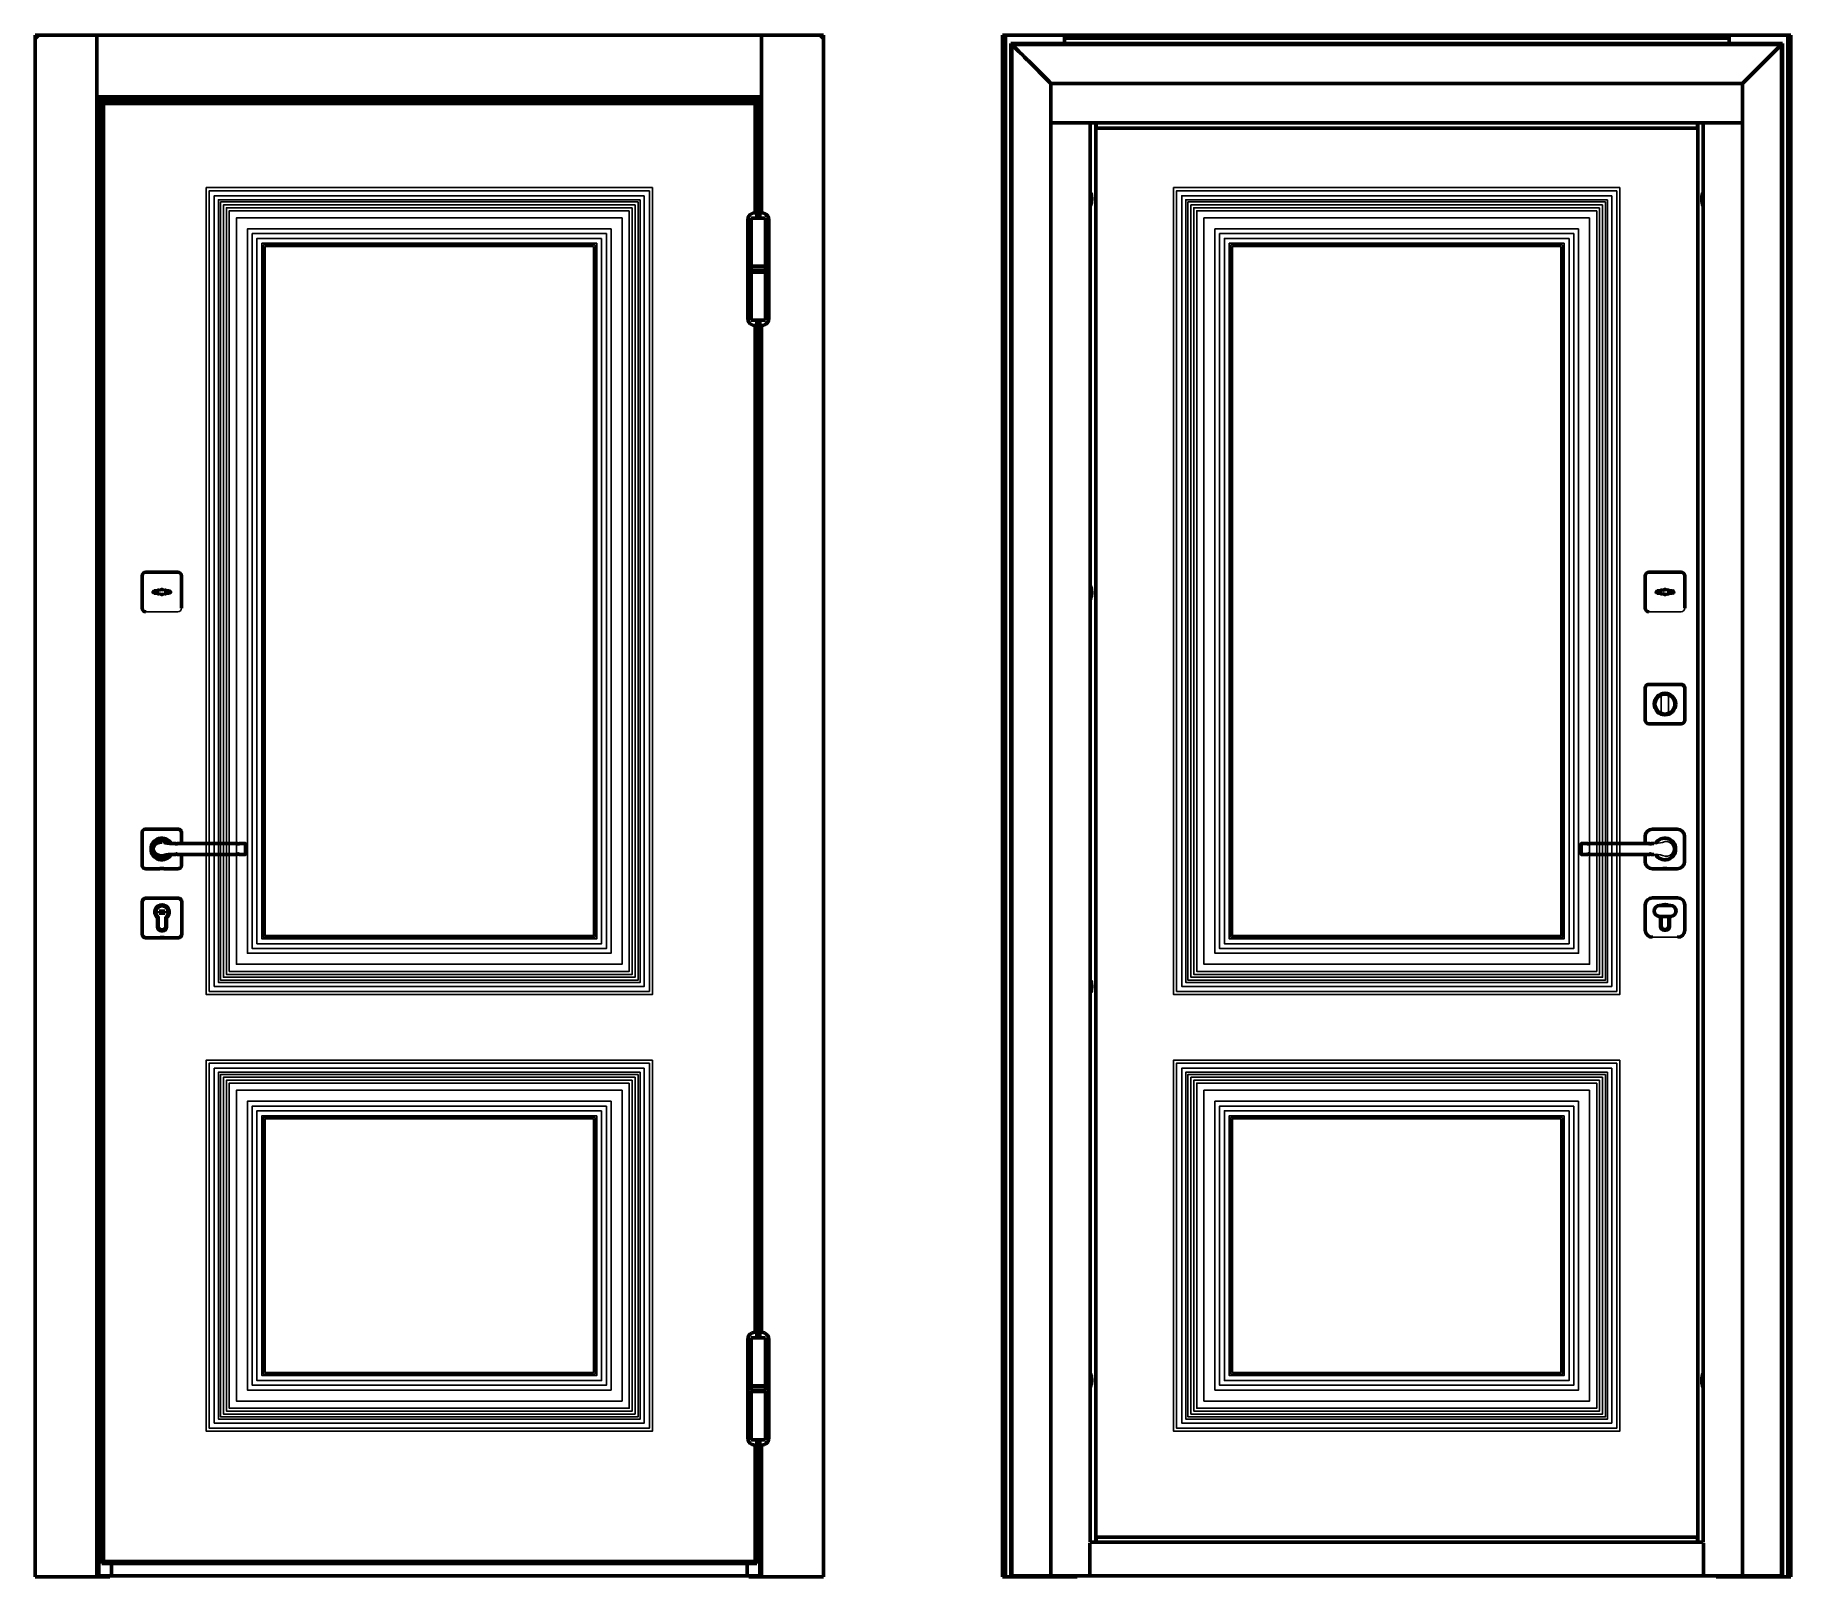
# Model space of a CAD drawing. Header units: millimetres. Extents: x 0 to 2412, y 0 to 2118.
import ezdxf

# ---------------------------------------------------------------- set-up
doc = ezdxf.new("R2010")
doc.units = ezdxf.units.MM
doc.linetypes.add('K5LT_BASIC', pattern=[0])
doc.layers.add('A-29', color=7, linetype='Continuous')
doc.layers.add('Системный слой', color=7, linetype='Continuous')

# ---------------------------------------------------------------- blocks, each defined once
blk = doc.blocks.new('U5')
at = {"layer": 'Системный слой', "color": 150, "linetype": 'K5LT_BASIC', "lineweight": 60, "true_color": 0x0080ff}
for p, q in [((1426.58, -689.83), (1426.58, -698.69)), ((1436.43, -688.83), (1427.58, -688.83)), ((1437.43, -692.76), (1437.43, -689.83)), ((1435.01, -692.76), (1435.01, -692.76)), ((1435.01, -692.76), (1435.8, -692.76)), ((1436.21, -692.76), (1452.8, -692.76)), ((1453.21, -692.76), (1454.95, -692.76)), ((1455.01, -692.82), (1455.01, -695.7)), ((1435.01, -695.76), (1435.8, -695.76)), ((1436.21, -695.76), (1452.8, -695.76)), ((1437.43, -698.69), (1437.43, -695.76)), ((1453.21, -695.76), (1454.95, -695.76)), ((1427.58, -699.69), (1431.46, -699.69)), ((1431.46, -699.66), (1431.46, -699.69)), ((1431.46, -699.66), (1432.56, -699.66)), ((1431.46, -699.69), (1431.46, -699.69)), ((1431.51, -699.67), (1431.51, -699.66)), ((1432.51, -699.67), (1431.51, -699.67)), ((1432.51, -699.67), (1432.51, -699.66)), ((1432.56, -699.69), (1432.56, -699.66)), ((1432.56, -699.69), (1436.43, -699.69)), ((1432.56, -699.69), (1432.56, -699.69))]:
    blk.add_line(p, q, dxfattribs=at)
for centre, radius, start, end in [((1432.01, -694.26), 2.97, 30.5345, 329.4655), ((1432.01, -694.26), 2.95, 30.7858, 329.2142), ((1435.8, -692.82), 0.06, 16.6015, 90), ((1436.01, -692.76), 0.15, 196.6015, 343.3985), ((1436.21, -692.82), 0.06, 90, 163.3985), ((1452.8, -692.82), 0.06, 16.6015, 90), ((1453.01, -692.76), 0.15, 196.6015, 343.3985), ((1453.21, -692.82), 0.06, 90, 163.3985), ((1454.95, -692.82), 0.06, 0, 90), ((1435.8, -695.7), 0.06, 270, 343.3984), ((1436.01, -695.76), 0.15, 16.6015, 163.3985), ((1436.21, -695.7), 0.06, 196.6016, 270), ((1452.8, -695.7), 0.06, 270, 343.3984), ((1453.01, -695.76), 0.15, 16.6015, 163.3985), ((1453.21, -695.7), 0.06, 196.6016, 270), ((1454.95, -695.7), 0.06, 270, 0)]:
    blk.add_arc(centre, radius, start, end, dxfattribs=at)
for ratio, start_param, end_param in [(0.916667, 4.712389, 8.624715), (0.770833, 4.712389, 8.110711), (0.770833, 4.712389, 8.110711), (0.916667, 3.941656, 4.712389)]:
    blk.add_ellipse((1432.01, -694.26), major_axis=(-2.4, 0), ratio=ratio, start_param=start_param, end_param=end_param, dxfattribs=at)
for points, knots in [([(1426.58, -689.83), (1426.58, -689.79), (1426.58, -689.74), (1426.59, -689.66), (1426.6, -689.62), (1426.62, -689.54), (1426.63, -689.5), (1426.66, -689.42), (1426.68, -689.39), (1426.72, -689.31), (1426.74, -689.28), (1426.79, -689.21), (1426.82, -689.18), (1426.87, -689.12), (1426.9, -689.09), (1426.97, -689.03), (1427, -689.01), (1427.07, -688.96), (1427.11, -688.94), (1427.18, -688.91), (1427.22, -688.89), (1427.3, -688.87), (1427.34, -688.86), (1427.42, -688.84), (1427.46, -688.83), (1427.53, -688.83), (1427.55, -688.83), (1427.58, -688.83)], [0, 0, 0, 0, 5.792638, 5.792638, 11.619184, 11.619184, 17.446547, 17.446547, 23.222375, 23.222375, 29.003924, 29.003924, 34.833107, 34.833107, 40.631634, 40.631634, 46.436736, 46.436736, 52.265293, 52.265293, 58.041451, 58.041451, 63.812714, 63.812714, 69.643921, 69.643921, 73, 73, 73, 73]), ([(1436.43, -688.83), (1436.48, -688.83), (1436.52, -688.83), (1436.6, -688.84), (1436.64, -688.85), (1436.72, -688.87), (1436.76, -688.88), (1436.84, -688.91), (1436.88, -688.93), (1436.95, -688.97), (1436.98, -688.99), (1437.05, -689.04), (1437.08, -689.07), (1437.15, -689.12), (1437.17, -689.15), (1437.23, -689.22), (1437.25, -689.25), (1437.3, -689.32), (1437.32, -689.36), (1437.35, -689.43), (1437.37, -689.47), (1437.4, -689.55), (1437.41, -689.59), (1437.42, -689.67), (1437.43, -689.71), (1437.43, -689.78), (1437.43, -689.8), (1437.43, -689.83)], [0, 0, 0, 0, 5.792638, 5.792638, 11.619184, 11.619184, 17.446547, 17.446547, 23.222375, 23.222375, 29.003924, 29.003924, 34.833107, 34.833107, 40.631634, 40.631634, 46.436736, 46.436736, 52.265293, 52.265293, 58.041451, 58.041451, 63.812714, 63.812714, 69.643921, 69.643921, 73, 73, 73, 73]), ([(1435.01, -692.76), (1435.01, -692.76), (1435, -692.76), (1435, -692.76), (1435, -692.76), (1435, -692.76), (1435, -692.76), (1435, -692.76), (1435, -692.76), (1435, -692.76), (1434.99, -692.76), (1434.99, -692.76), (1434.98, -692.76), (1434.97, -692.76), (1434.96, -692.76), (1434.93, -692.76), (1434.91, -692.76), (1434.85, -692.76), (1434.81, -692.75), (1434.71, -692.75), (1434.65, -692.75), (1434.58, -692.75), (1434.57, -692.75), (1434.56, -692.75), (1434.55, -692.75), (1434.49, -692.74), (1434.43, -692.74), (1434.31, -692.74), (1434.24, -692.73), (1434.13, -692.72), (1434.08, -692.72), (1433.95, -692.71), (1433.86, -692.7), (1433.7, -692.68), (1433.63, -692.67), (1433.49, -692.65), (1433.43, -692.64), (1433.31, -692.63), (1433.25, -692.62), (1433.16, -692.6), (1433.12, -692.59), (1433.05, -692.58), (1433.03, -692.57), (1432.98, -692.56), (1432.97, -692.56), (1432.94, -692.55), (1432.93, -692.55), (1432.92, -692.54), (1432.92, -692.54), (1432.9, -692.54), (1432.9, -692.54), (1432.9, -692.54), (1432.9, -692.54), (1432.89, -692.54), (1432.89, -692.54), (1432.88, -692.53), (1432.88, -692.53), (1432.87, -692.53), (1432.87, -692.53), (1432.86, -692.53), (1432.85, -692.52), (1432.84, -692.52), (1432.83, -692.52), (1432.82, -692.51), (1432.8, -692.51), (1432.78, -692.51), (1432.76, -692.5), (1432.73, -692.49), (1432.71, -692.49), (1432.68, -692.48), (1432.66, -692.48), (1432.63, -692.47), (1432.63, -692.47), (1432.61, -692.47)], [0, 0, 0, 0, 0.00149, 0.00149, 0.00447, 0.00447, 0.010435, 0.010435, 0.022377, 0.022377, 0.046319, 0.046319, 0.094425, 0.094425, 0.191506, 0.191506, 0.388877, 0.388877, 0.79414, 0.79414, 1.390867, 1.390867, 1.493737, 1.493737, 1.576249, 1.576249, 2.126237, 2.126237, 2.894719, 2.894719, 3.414314, 3.414314, 4.465033, 4.465033, 5.515752, 5.515752, 6.566471, 6.566471, 7.644887, 7.644887, 8.677531, 8.677531, 9.672024, 9.672024, 10.584574, 10.584574, 11.415412, 11.415412, 12.24625, 12.24625, 12.420183, 12.420183, 12.54602, 12.54602, 12.671858, 12.671858, 12.797695, 12.797695, 12.923532, 12.923532, 13.04937, 13.04937, 13.175207, 13.175207, 13.301045, 13.301045, 13.53574, 13.53574, 13.770435, 13.770435, 14.00513, 14.00513, 14.193868, 14.193868, 14.193868, 14.193868]), ([(1427.58, -699.69), (1427.58, -699.69), (1427.58, -699.69), (1427.54, -699.68), (1427.49, -699.68), (1427.41, -699.67), (1427.37, -699.66), (1427.29, -699.64), (1427.25, -699.63), (1427.17, -699.6), (1427.13, -699.58), (1427.06, -699.54), (1427.03, -699.52), (1426.96, -699.47), (1426.93, -699.45), (1426.87, -699.39), (1426.84, -699.36), (1426.78, -699.29), (1426.76, -699.26), (1426.71, -699.19), (1426.69, -699.15), (1426.66, -699.08), (1426.64, -699.04), (1426.62, -698.96), (1426.6, -698.92), (1426.59, -698.84), (1426.58, -698.8), (1426.58, -698.73), (1426.58, -698.71), (1426.58, -698.69)], [0, 0, 0, 0, 0.000117, 0.000117, 5.792638, 5.792638, 11.619184, 11.619184, 17.446547, 17.446547, 23.222375, 23.222375, 29.003924, 29.003924, 34.833107, 34.833107, 40.631634, 40.631634, 46.436736, 46.436736, 52.265293, 52.265293, 58.041451, 58.041451, 63.812714, 63.812714, 69.643921, 69.643921, 73, 73, 73, 73]), ([(1435.01, -695.76), (1435.01, -695.76), (1435, -695.76), (1435, -695.76), (1435, -695.76), (1435, -695.76), (1435, -695.76), (1435, -695.76), (1435, -695.76), (1434.99, -695.76), (1434.99, -695.76), (1434.98, -695.76), (1434.97, -695.76), (1434.95, -695.76), (1434.94, -695.76), (1434.9, -695.76), (1434.87, -695.76), (1434.8, -695.76), (1434.74, -695.76), (1434.65, -695.76), (1434.61, -695.76), (1434.56, -695.77), (1434.55, -695.77), (1434.53, -695.77), (1434.53, -695.77), (1434.45, -695.77), (1434.38, -695.77), (1434.29, -695.78), (1434.29, -695.78), (1434.26, -695.78), (1434.25, -695.78), (1434.21, -695.79), (1434.18, -695.79), (1434.11, -695.79), (1434.08, -695.79), (1433.95, -695.81), (1433.86, -695.81), (1433.7, -695.83), (1433.63, -695.84), (1433.49, -695.86), (1433.43, -695.87), (1433.31, -695.89), (1433.25, -695.9), (1433.16, -695.91), (1433.12, -695.92), (1433.05, -695.94), (1433.03, -695.94), (1432.98, -695.95), (1432.97, -695.96), (1432.94, -695.96), (1432.93, -695.96), (1432.92, -695.97), (1432.92, -695.97), (1432.9, -695.97), (1432.9, -695.97), (1432.9, -695.97), (1432.9, -695.97), (1432.89, -695.98), (1432.89, -695.98), (1432.88, -695.98), (1432.88, -695.98), (1432.87, -695.98), (1432.87, -695.98), (1432.86, -695.99), (1432.85, -695.99), (1432.84, -695.99), (1432.83, -696), (1432.82, -696), (1432.8, -696), (1432.78, -696.01), (1432.76, -696.01), (1432.73, -696.02), (1432.71, -696.03), (1432.68, -696.03), (1432.66, -696.04), (1432.63, -696.04), (1432.63, -696.04), (1432.61, -696.05)], [0, 0, 0, 0, 0.004175, 0.004175, 0.00835, 0.00835, 0.0167, 0.0167, 0.0334, 0.0334, 0.0668, 0.0668, 0.133601, 0.133601, 0.267201, 0.267201, 0.534403, 0.534403, 1.045911, 1.045911, 1.494946, 1.494946, 1.577459, 1.577459, 1.642638, 1.642638, 2.41112, 2.41112, 2.516394, 2.516394, 2.670003, 2.670003, 2.977221, 2.977221, 3.415523, 3.415523, 4.466242, 4.466242, 5.516961, 5.516961, 6.56768, 6.56768, 7.646097, 7.646097, 8.678741, 8.678741, 9.673234, 9.673234, 10.585783, 10.585783, 11.416621, 11.416621, 12.247459, 12.247459, 12.421392, 12.421392, 12.547229, 12.547229, 12.673067, 12.673067, 12.798904, 12.798904, 12.924742, 12.924742, 13.050579, 13.050579, 13.176417, 13.176417, 13.302254, 13.302254, 13.536949, 13.536949, 13.771644, 13.771644, 14.00634, 14.00634, 14.195077, 14.195077, 14.195077, 14.195077]), ([(1437.43, -698.69), (1437.43, -698.73), (1437.43, -698.77), (1437.42, -698.85), (1437.41, -698.89), (1437.39, -698.97), (1437.38, -699.01), (1437.35, -699.09), (1437.33, -699.13), (1437.29, -699.2), (1437.27, -699.24), (1437.22, -699.3), (1437.19, -699.34), (1437.14, -699.4), (1437.11, -699.43), (1437.04, -699.48), (1437.01, -699.5), (1436.94, -699.55), (1436.9, -699.57), (1436.83, -699.61), (1436.79, -699.62), (1436.71, -699.65), (1436.67, -699.66), (1436.59, -699.67), (1436.55, -699.68), (1436.48, -699.68), (1436.46, -699.69), (1436.43, -699.69)], [0, 0, 0, 0, 5.792638, 5.792638, 11.619184, 11.619184, 17.446547, 17.446547, 23.222375, 23.222375, 29.003924, 29.003924, 34.833107, 34.833107, 40.631634, 40.631634, 46.436736, 46.436736, 52.265293, 52.265293, 58.041451, 58.041451, 63.812714, 63.812714, 69.643921, 69.643921, 73, 73, 73, 73])]:
    blk.add_open_spline(points, degree=3, knots=knots, dxfattribs=at)
blk = doc.blocks.new('U7')
at = {"layer": 'Системный слой', "color": 150, "linetype": 'K5LT_BASIC', "lineweight": 60, "true_color": 0x0080ff}
for p, q in [((1432.87, -711.38), (1431.27, -711.38)), ((1431.27, -711.38), (1431.27, -711.88)), ((1431.27, -711.88), (1432.87, -711.88)), ((1432.87, -711.88), (1432.87, -711.38))]:
    blk.add_line(p, q, dxfattribs=at)
blk = doc.blocks.new('U6')
at = {"layer": 'Системный слой', "color": 150, "linetype": 'K5LT_BASIC', "lineweight": 60, "true_color": 0x0080ff}
for p, q in [((1426.64, -708.8), (1426.64, -717.66)), ((1436.49, -707.8), (1427.64, -707.8)), ((1437.49, -717.66), (1437.49, -708.8)), ((1430.82, -713.13), (1430.82, -715.7)), ((1431.04, -713.12), (1431.04, -715.68)), ((1433.1, -715.68), (1433.1, -713.12)), ((1433.32, -715.7), (1433.32, -713.13)), ((1427.64, -718.66), (1431.52, -718.66)), ((1430.82, -715.7), (1430.82, -715.73)), ((1431.52, -718.63), (1431.52, -718.66)), ((1431.52, -718.63), (1432.62, -718.63)), ((1431.52, -718.66), (1431.52, -718.66)), ((1431.57, -718.64), (1431.57, -718.63)), ((1432.57, -718.64), (1431.57, -718.64)), ((1431.82, -716.7), (1432.32, -716.7)), ((1431.82, -716.73), (1432.32, -716.73)), ((1431.84, -716.48), (1432.3, -716.48)), ((1432.57, -718.64), (1432.57, -718.63)), ((1432.62, -718.66), (1432.62, -718.63)), ((1432.62, -718.66), (1436.49, -718.66)), ((1432.62, -718.66), (1432.62, -718.66)), ((1433.32, -715.73), (1433.32, -715.7))]:
    blk.add_line(p, q, dxfattribs=at)
for centre, radius, start, end in [((1432.07, -711.63), 2, 311.2306, 228.7694), ((1432.07, -711.62), 1.96, 309.6246, 230.3754), ((1432.07, -711.62), 1.74, 309.3469, 230.6531), ((1430.62, -713.29), 0.2, 0, 48.7694), ((1430.84, -713.12), 0.2, 359.9998, 50.6531), ((1433.3, -713.12), 0.2, 129.3469, 180.0002), ((1433.52, -713.29), 0.2, 131.2306, 180), ((1431.82, -715.7), 1, 180, 270), ((1431.82, -715.73), 1, 180, 270), ((1431.84, -715.68), 0.8, 179.9998, 270), ((1432.3, -715.68), 0.8, 270, 0.0002), ((1432.32, -715.7), 1, 270, 0), ((1432.32, -715.73), 1, 270, 0)]:
    blk.add_arc(centre, radius, start, end, dxfattribs=at)
for points in [[(1426.64, -708.8), (1426.64, -708.76), (1426.64, -708.72), (1426.65, -708.64), (1426.66, -708.6), (1426.68, -708.51), (1426.69, -708.47), (1426.72, -708.4), (1426.74, -708.36), (1426.78, -708.29), (1426.8, -708.25), (1426.85, -708.18), (1426.88, -708.15), (1426.93, -708.09), (1426.96, -708.06), (1427.03, -708.01), (1427.06, -707.98), (1427.13, -707.94), (1427.17, -707.92), (1427.24, -707.88), (1427.28, -707.87), (1427.36, -707.84), (1427.4, -707.83), (1427.48, -707.81), (1427.52, -707.81), (1427.59, -707.8), (1427.61, -707.8), (1427.64, -707.8)], [(1436.49, -707.8), (1436.54, -707.8), (1436.58, -707.81), (1436.66, -707.82), (1436.7, -707.82), (1436.78, -707.84), (1436.82, -707.86), (1436.9, -707.89), (1436.94, -707.9), (1437.01, -707.94), (1437.05, -707.97), (1437.11, -708.02), (1437.15, -708.04), (1437.21, -708.1), (1437.23, -708.13), (1437.29, -708.19), (1437.31, -708.23), (1437.36, -708.3), (1437.38, -708.33), (1437.41, -708.41), (1437.43, -708.45), (1437.46, -708.53), (1437.47, -708.57), (1437.48, -708.65), (1437.49, -708.69), (1437.49, -708.75), (1437.49, -708.78), (1437.49, -708.8)], [(1427.64, -718.66), (1427.6, -718.66), (1427.55, -718.66), (1427.47, -718.65), (1427.43, -718.64), (1427.35, -718.62), (1427.31, -718.61), (1427.23, -718.57), (1427.19, -718.56), (1427.12, -718.52), (1427.09, -718.5), (1427.02, -718.45), (1426.99, -718.42), (1426.93, -718.36), (1426.9, -718.33), (1426.84, -718.27), (1426.82, -718.24), (1426.77, -718.17), (1426.75, -718.13), (1426.72, -718.05), (1426.7, -718.02), (1426.68, -717.94), (1426.66, -717.9), (1426.65, -717.81), (1426.64, -717.77), (1426.64, -717.71), (1426.64, -717.68), (1426.64, -717.66)], [(1437.49, -717.66), (1437.49, -717.7), (1437.49, -717.74), (1437.48, -717.83), (1437.47, -717.87), (1437.45, -717.95), (1437.44, -717.99), (1437.41, -718.06), (1437.39, -718.1), (1437.35, -718.18), (1437.33, -718.21), (1437.28, -718.28), (1437.25, -718.31), (1437.2, -718.37), (1437.17, -718.4), (1437.1, -718.45), (1437.07, -718.48), (1437, -718.52), (1436.96, -718.54), (1436.89, -718.58), (1436.85, -718.6), (1436.77, -718.62), (1436.73, -718.63), (1436.65, -718.65), (1436.61, -718.65), (1436.54, -718.66), (1436.52, -718.66), (1436.49, -718.66)]]:
    blk.add_open_spline(points, degree=3, knots=[0, 0, 0, 0, 5.792638, 5.792638, 11.619184, 11.619184, 17.446547, 17.446547, 23.222375, 23.222375, 29.003924, 29.003924, 34.833107, 34.833107, 40.631634, 40.631634, 46.436736, 46.436736, 52.265293, 52.265293, 58.041451, 58.041451, 63.812714, 63.812714, 69.643921, 69.643921, 73, 73, 73, 73], dxfattribs=at)
at = {"layer": 'Системный слой'}
blk.add_blockref('U7', (0, 0), dxfattribs=at)

msp = doc.modelspace()

# ---------------------------------------------------------------- linework, layer by layer
at = {"color": 150, "true_color": 0x0080ff}
for p, q in [((151.9, 1325.8), (196.1, 1325.8)), ((2216.9, 1325.8), (2261.1, 1325.8)), ((2256.3, 878.6), (2222, 878.6))]:
    msp.add_line(p, q, dxfattribs=at)
at = {"color": 5}
for p, q in [((2234, 1210.9), (2234, 1187.1)), ((2244, 1210.9), (2244, 1187.1))]:
    msp.add_line(p, q, dxfattribs=at)
at = {"color": 150, "lineweight": 60, "true_color": 0x0080ff}
for centre in [(151.9, 1330.8), (2216.9, 1330.8)]:
    msp.add_arc(centre, 5, 180, 270, dxfattribs=at)
at = {"color": 150, "true_color": 0x0080ff}
for centre, radius, start, end in [((196.1, 1330.8), 5, 270, 0), ((2261.1, 1330.8), 5, 270, 0), ((2224.4, 1052.8), 45.3, 269.2585, 284.545), ((2224.4, 947.2), 45.3, 75.455, 90.7415), ((2240.7, 1000), 10.2, 241.4708, 118.5292)]:
    msp.add_arc(centre, radius, start, end, dxfattribs=at)
at = {"layer": 'A-29', "color": 251, "true_color": 0x636466}
for points in [[(848, 1908.5), (235, 1908.5), (235, 800), (848, 800)], [(2177, 1908.5), (1564, 1908.5), (1564, 800), (2177, 800)], [(806.4, 1866.9), (276.6, 1866.9), (276.6, 841.6), (806.4, 841.6)], [(2135.4, 1866.9), (1605.6, 1866.9), (1605.6, 841.6), (2135.4, 841.6)], [(791.3, 1851.8), (291.7, 1851.8), (291.7, 856.7), (791.3, 856.7)], [(778.3, 1838.8), (304.7, 1838.8), (304.7, 869.7), (778.3, 869.7)], [(2120.3, 1851.8), (1620.7, 1851.8), (1620.7, 856.7), (2120.3, 856.7)], [(2107.3, 1838.8), (1633.7, 1838.8), (1633.7, 869.7), (2107.3, 869.7)], [(771.5, 1832), (311.5, 1832), (311.5, 876.5), (771.5, 876.5)], [(767.1, 1827.6), (315.9, 1827.6), (315.9, 880.9), (767.1, 880.9)], [(2100.5, 1832), (1640.5, 1832), (1640.5, 876.5), (2100.5, 876.5)], [(2096.1, 1827.6), (1644.9, 1827.6), (1644.9, 880.9), (2096.1, 880.9)], [(848, 710), (235, 710), (235, 200), (848, 200)], [(2177, 710), (1564, 710), (1564, 200), (2177, 200)], [(806.4, 668.4), (276.6, 668.4), (276.6, 241.6), (806.4, 241.6)], [(791.3, 653.3), (291.7, 653.3), (291.7, 256.7), (791.3, 256.7)], [(2135.4, 668.4), (1605.6, 668.4), (1605.6, 241.6), (2135.4, 241.6)], [(2120.3, 653.3), (1620.7, 653.3), (1620.7, 256.7), (2120.3, 256.7)], [(778.3, 640.3), (304.7, 640.3), (304.7, 269.7), (778.3, 269.7)], [(771.5, 633.5), (311.5, 633.5), (311.5, 276.5), (771.5, 276.5)], [(767.1, 629.1), (315.9, 629.1), (315.9, 280.9), (767.1, 280.9)], [(2107.3, 640.3), (1633.7, 640.3), (1633.7, 269.7), (2107.3, 269.7)], [(2100.5, 633.5), (1640.5, 633.5), (1640.5, 276.5), (2100.5, 276.5)], [(2096.1, 629.1), (1644.9, 629.1), (1644.9, 280.9), (2096.1, 280.9)]]:
    msp.add_lwpolyline(points, close=True, dxfattribs=at)
at = {"layer": 'A-29', "color": 12, "true_color": 0xcc0000}
for points in [[(843.8, 1904.3), (239.2, 1904.3), (239.2, 804.2), (843.8, 804.2)], [(836.8, 1897.3), (246.2, 1897.3), (246.2, 811.2), (836.8, 811.2)], [(831.3, 1891.8), (251.7, 1891.8), (251.7, 816.7), (831.3, 816.7)], [(2172.8, 1904.3), (1568.2, 1904.3), (1568.2, 804.2), (2172.8, 804.2)], [(2165.8, 1897.3), (1575.2, 1897.3), (1575.2, 811.2), (2165.8, 811.2)], [(2160.3, 1891.8), (1580.7, 1891.8), (1580.7, 816.7), (2160.3, 816.7)], [(784.8, 1845.3), (298.2, 1845.3), (298.2, 863.2), (784.8, 863.2)], [(2113.8, 1845.3), (1627.2, 1845.3), (1627.2, 863.2), (2113.8, 863.2)], [(843.8, 705.8), (239.2, 705.8), (239.2, 204.2), (843.8, 204.2)], [(2172.8, 705.8), (1568.2, 705.8), (1568.2, 204.2), (2172.8, 204.2)], [(836.8, 698.8), (246.2, 698.8), (246.2, 211.2), (836.8, 211.2)], [(831.3, 693.3), (251.7, 693.3), (251.7, 216.7), (831.3, 216.7)], [(2165.8, 698.8), (1575.2, 698.8), (1575.2, 211.2), (2165.8, 211.2)], [(2160.3, 693.3), (1580.7, 693.3), (1580.7, 216.7), (2160.3, 216.7)], [(784.8, 646.8), (298.2, 646.8), (298.2, 263.2), (784.8, 263.2)], [(2113.8, 646.8), (1627.2, 646.8), (1627.2, 263.2), (2113.8, 263.2)]]:
    msp.add_lwpolyline(points, close=True, dxfattribs=at)
at = {"layer": 'A-29', "color": 4}
for points in [[(828.3, 1888.8), (254.7, 1888.8), (254.7, 819.7), (828.3, 819.7)], [(824.3, 1884.8), (258.7, 1884.8), (258.7, 823.7), (824.3, 823.7)], [(2157.3, 1888.8), (1583.7, 1888.8), (1583.7, 819.7), (2157.3, 819.7)], [(2153.3, 1884.8), (1587.7, 1884.8), (1587.7, 823.7), (2153.3, 823.7)], [(820.3, 1880.8), (262.7, 1880.8), (262.7, 827.7), (820.3, 827.7)], [(816.3, 1876.8), (266.7, 1876.8), (266.7, 831.7), (816.3, 831.7)], [(2149.3, 1880.8), (1591.7, 1880.8), (1591.7, 827.7), (2149.3, 827.7)], [(2145.3, 1876.8), (1595.7, 1876.8), (1595.7, 831.7), (2145.3, 831.7)], [(828.3, 690.3), (254.7, 690.3), (254.7, 219.7), (828.3, 219.7)], [(824.3, 686.3), (258.7, 686.3), (258.7, 223.7), (824.3, 223.7)], [(820.3, 682.3), (262.7, 682.3), (262.7, 227.7), (820.3, 227.7)], [(816.3, 678.3), (266.7, 678.3), (266.7, 231.7), (816.3, 231.7)], [(2157.3, 690.3), (1583.7, 690.3), (1583.7, 219.7), (2157.3, 219.7)], [(2153.3, 686.3), (1587.7, 686.3), (1587.7, 223.7), (2153.3, 223.7)], [(2149.3, 682.3), (1591.7, 682.3), (1591.7, 227.7), (2149.3, 227.7)], [(2145.3, 678.3), (1595.7, 678.3), (1595.7, 231.7), (2145.3, 231.7)]]:
    msp.add_lwpolyline(points, close=True, dxfattribs=at)
at = {"layer": 'A-29', "color": 3}
for points in [[(769.3, 1829.8), (313.7, 1829.8), (313.7, 878.7), (769.3, 878.7)], [(2098.3, 1829.8), (1642.7, 1829.8), (1642.7, 878.7), (2098.3, 878.7)], [(769.3, 631.3), (313.7, 631.3), (313.7, 278.7), (769.3, 278.7)], [(2098.3, 631.3), (1642.7, 631.3), (1642.7, 278.7), (2098.3, 278.7)]]:
    msp.add_lwpolyline(points, close=True, dxfattribs=at)
at = {"layer": 'Системный слой', "color": 150, "linetype": 'K5LT_BASIC', "lineweight": 60, "true_color": 0x0080ff}
for p, q in [((1083, 2118), (0, 2118)), ((4, 2114), (0, 2118)), ((0, 2118), (0, 0)), ((4, 2114), (0, 2118)), ((1083, 2118), (0, 2118)), ((4, 2114), (0, 2118)), ((0, 2118), (0, 0)), ((4, 2114), (0, 2118)), ((85, 0), (85, 2118)), ((998, 2118), (998, 1874)), ((1079, 2114), (1083, 2118)), ((1079, 2114), (1083, 2118)), ((1079, 2114), (1083, 2118)), ((1079, 2114), (1083, 2118)), ((1083, 0), (1083, 2118)), ((1083, 0), (1083, 2118)), ((1329, 2118), (1329, 0)), ((1329, 2118), (1329, 0)), ((2412, 2118), (1329, 2118)), ((2412, 2118), (1329, 2118)), ((1333, 2118), (1333, 0)), ((1333, 2108), (1333, 0)), ((1341.7, 2105.3), (1340.5, 2106.5)), ((1340.5, 1.5), (1340.5, 2106.5)), ((1341.7, 2105.3), (1340.5, 2106.5)), ((1341.7, 2105.3), (1340.5, 2106.5)), ((1340.5, 1.5), (1340.5, 2106.5)), ((1341.7, 2105.3), (1340.5, 2106.5)), ((2400.5, 2106.5), (1340.5, 2106.5)), ((1341.7, 2105.3), (1340.5, 2106.5)), ((1341.7, 2105.3), (1340.5, 2106.5)), ((2400.5, 2106.5), (1340.5, 2106.5)), ((1341.7, 2105.3), (1340.5, 2106.5)), ((1341.7, 2105.3), (1340.5, 2106.5)), ((2345.5, 2106.5), (1340.5, 2106.5)), ((2345.5, 2106.5), (1340.5, 2106.5)), ((1343.5, 2103.5), (1341.7, 2105.3)), ((1341.7, 1.5), (1341.7, 2105.3)), ((1343.5, 2103.5), (1341.7, 2105.3)), ((1343.5, 2103.5), (1341.7, 2105.3)), ((1341.7, 1.5), (1341.7, 2105.3)), ((1343.5, 2103.5), (1341.7, 2105.3)), ((2399.3, 2105.3), (1341.7, 2105.3)), ((2399.3, 2105.3), (1341.7, 2105.3)), ((2345.5, 2105.3), (1341.7, 2105.3)), ((2345.5, 2105.3), (1341.7, 2105.3)), ((1349.7, 2097.3), (1343.5, 2103.5)), ((1349.7, 2097.3), (1343.5, 2103.5)), ((1349.7, 2097.3), (1343.5, 2103.5)), ((1349.7, 2097.3), (1343.5, 2103.5)), ((1414, 2106.5), (1414, 2118)), ((1414, 2114), (2327, 2114)), ((2327, 2106.5), (2327, 2118)), ((2391.3, 2097.3), (2400.5, 2106.5)), ((2391.3, 2097.3), (2397.5, 2103.5)), ((2397.5, 2103.5), (2391.3, 2097.3)), ((2391.3, 2097.3), (2397.5, 2103.5)), ((2391.3, 2097.3), (2397.5, 2103.5)), ((2397.5, 2103.5), (2391.3, 2097.3)), ((2399.3, 1.5), (2399.3, 2105.3)), ((2399.3, 1.5), (2399.3, 2105.3)), ((2399.3, 1.5), (2399.3, 2105.3)), ((2399.3, 1.5), (2399.3, 2105.3)), ((2400.5, 1.5), (2400.5, 2106.5)), ((2400.5, 1.5), (2400.5, 2106.5)), ((2400.5, 1.5), (2400.5, 2106.5)), ((2400.5, 1.5), (2400.5, 2106.5)), ((2408, 0), (2408, 2118)), ((2408, 0), (2408, 2108)), ((2412, 0), (2412, 2118)), ((2412, 0), (2412, 2118)), ((1351.4, 2095.6), (1349.7, 2097.3)), ((1351.4, 2095.6), (1349.7, 2097.3)), ((1351.4, 2095.6), (1349.7, 2097.3)), ((1351.4, 2095.6), (1349.7, 2097.3)), ((1357.6, 2089.4), (1351.4, 2095.6)), ((1357.6, 2089.4), (1351.4, 2095.6)), ((1357.6, 2089.4), (1351.4, 2095.6)), ((1357.6, 2089.4), (1351.4, 2095.6)), ((1359.3, 2087.7), (1357.6, 2089.4)), ((1359.3, 2087.7), (1357.6, 2089.4)), ((1359.3, 2087.7), (1357.6, 2089.4)), ((1359.3, 2087.7), (1357.6, 2089.4)), ((1363.3, 2083.7), (1359.3, 2087.7)), ((1363.3, 2083.7), (1359.3, 2087.7)), ((1363.3, 2083.7), (1359.3, 2087.7)), ((1363.3, 2083.7), (1359.3, 2087.7)), ((1364.1, 2082.9), (1363.3, 2083.7)), ((1364.1, 2082.9), (1363.3, 2083.7)), ((1364.1, 2082.9), (1363.3, 2083.7)), ((1364.1, 2082.9), (1363.3, 2083.7)), ((1392.9, 2054.1), (1364.1, 2082.9)), ((1392.9, 2054.1), (1364.1, 2082.9)), ((1392.9, 2054.1), (1364.1, 2082.9)), ((1393.7, 2053.3), (1364.1, 2082.9)), ((2345.5, 2051.5), (2376.9, 2082.9)), ((2348.1, 2054.1), (2376.9, 2082.9)), ((2348.1, 2054.1), (2376.9, 2082.9)), ((2348.1, 2054.1), (2376.9, 2082.9)), ((2348.1, 2054.1), (2376.9, 2082.9)), ((2348.1, 2054.1), (2376.9, 2082.9)), ((2376.9, 2082.9), (2377.7, 2083.7)), ((2376.9, 2082.9), (2377.7, 2083.7)), ((2376.9, 2082.9), (2377.7, 2083.7)), ((2376.9, 2082.9), (2377.7, 2083.7)), ((2376.9, 2082.9), (2377.7, 2083.7)), ((2376.9, 2082.9), (2377.7, 2083.7)), ((2377.7, 2083.7), (2381.7, 2087.7)), ((2381.7, 2087.7), (2377.7, 2083.7)), ((2377.7, 2083.7), (2381.7, 2087.7)), ((2377.7, 2083.7), (2381.7, 2087.7)), ((2381.7, 2087.7), (2377.7, 2083.7)), ((2377.7, 2083.7), (2381.7, 2087.7)), ((2381.7, 2087.7), (2383.4, 2089.4)), ((2381.7, 2087.7), (2383.4, 2089.4)), ((2381.7, 2087.7), (2383.4, 2089.4)), ((2381.7, 2087.7), (2383.4, 2089.4)), ((2381.7, 2087.7), (2383.4, 2089.4)), ((2381.7, 2087.7), (2383.4, 2089.4)), ((2383.4, 2089.4), (2389.6, 2095.6)), ((2383.4, 2089.4), (2389.6, 2095.6)), ((2383.4, 2089.4), (2389.6, 2095.6)), ((2383.4, 2089.4), (2389.6, 2095.6)), ((2383.4, 2089.4), (2389.6, 2095.6)), ((2383.4, 2089.4), (2389.6, 2095.6)), ((2389.6, 2095.6), (2391.3, 2097.3)), ((2389.6, 2095.6), (2391.3, 2097.3)), ((2389.6, 2095.6), (2391.3, 2097.3)), ((2389.6, 2095.6), (2391.3, 2097.3)), ((2389.6, 2095.6), (2391.3, 2097.3)), ((2389.6, 2095.6), (2391.3, 2097.3)), ((1393.7, 2053.3), (1392.9, 2054.1)), ((1393.7, 2053.3), (1392.9, 2054.1)), ((1393.7, 2053.3), (1392.9, 2054.1)), ((1393.7, 2053.3), (1392.9, 2054.1)), ((1395.5, 2051.5), (1393.7, 2053.3)), ((1395.5, 2051.5), (1393.7, 2053.3)), ((1395.5, 2051.5), (1393.7, 2053.3)), ((1395.5, 2051.5), (1393.7, 2053.3)), ((1395.5, 1.5), (1395.5, 2051.5)), ((1395.5, 1.5), (1395.5, 2051.5)), ((1395.5, 2051.5), (2345.5, 2051.5)), ((2345.5, 1.5), (2345.5, 2051.5)), ((2345.5, 1.5), (2345.5, 2051.5)), ((2345.5, 1.5), (2345.5, 2051.5)), ((2345.5, 1.5), (2345.5, 2051.5)), ((85, 0), (85, 2033)), ((85, 2033), (998, 2033)), ((87.5, 1.5), (87.5, 2030.5)), ((88.8, 2029.2), (87.5, 2030.5)), ((87.5, 2030.5), (995.5, 2030.5)), ((88.8, 2029.2), (87.5, 2030.5)), ((87.5, 1.5), (87.5, 2030.5)), ((88.8, 2029.2), (87.5, 2030.5)), ((87.5, 1.5), (87.5, 2030.5)), ((88.8, 2029.2), (87.5, 2030.5)), ((87.5, 2030.5), (995.5, 2030.5)), ((88.8, 2029.2), (87.5, 2030.5)), ((87.5, 1.5), (87.5, 2030.5)), ((88.8, 2029.2), (87.5, 2030.5)), ((91.5, 2026.5), (88.8, 2029.2)), ((88.8, 2029.2), (91.5, 2026.5)), ((91.5, 2026.5), (88.8, 2029.2)), ((91.5, 2026.5), (88.8, 2029.2)), ((88.8, 2029.2), (91.5, 2026.5)), ((91.5, 2026.5), (88.8, 2029.2)), ((96, 2026.5), (91.5, 2026.5)), ((91.5, 18.5), (91.5, 2026.5)), ((96, 2026.5), (91.5, 2026.5)), ((91.5, 18.5), (91.5, 2026.5)), ((96, 2026.5), (96.1, 2026.5)), ((96, 2026.5), (96.1, 2026.5)), ((96.1, 2026.5), (986.9, 2026.5)), ((96.1, 2026.5), (986.9, 2026.5)), ((986.9, 2026.5), (987, 2026.5)), ((986.9, 2026.5), (987, 2026.5)), ((991.5, 2026.5), (987, 2026.5)), ((991.5, 2026.5), (987, 2026.5)), ((991.5, 2026.5), (994.2, 2029.2)), ((991.5, 2026.5), (994.2, 2029.2)), ((991.5, 2026.5), (994.2, 2029.2)), ((991.5, 2026.5), (994.2, 2029.2)), ((991.5, 2026.5), (991.5, 1866.5)), ((991.5, 2026.5), (991.5, 1866.5)), ((994.2, 2029.2), (995.5, 2030.5)), ((994.2, 2029.2), (995.5, 2030.5)), ((994.2, 2029.2), (995.5, 2030.5)), ((994.2, 2029.2), (995.5, 2030.5)), ((995.5, 1866.5), (995.5, 2030.5)), ((995.5, 1866.5), (995.5, 2030.5)), ((998, 2033), (998, 1874)), ((2345.5, 1997.5), (1395.5, 1997.5)), ((2291.5, 1997.5), (1449.5, 1997.5)), ((1449.5, 47.5), (1449.5, 1997.5)), ((1449.5, 47.5), (1449.5, 1997.5)), ((1457, 1997.5), (1457, 47.5)), ((1457, 1997.5), (1457, 47.5)), ((1457.5, 1991.5), (1457.5, 1997.5)), ((1457.5, 1991.5), (1457.5, 1997.5)), ((1457.5, 1991.5), (1457.5, 1990.2)), ((1457.5, 1991.5), (1457.5, 1990.2)), ((1457.5, 1990.2), (2283.5, 1990.2)), ((1457.5, 1990.2), (2283.5, 1990.2)), ((2283.5, 1997.5), (2283.5, 1991.5)), ((2283.5, 1997.5), (2283.5, 1991.5)), ((2283.5, 1990.2), (2283.5, 1991.5)), ((2283.5, 1990.2), (2283.5, 1991.5)), ((2284, 47.5), (2284, 1997.5)), ((2284, 47.5), (2284, 1997.5)), ((2291.5, 47.5), (2291.5, 1997.5)), ((2291.5, 47.5), (2291.5, 1997.5)), ((2291.5, 47.5), (2291.5, 1997.5)), ((2291.5, 47.5), (2291.5, 1997.5)), ((1449.5, 1902.7), (1449.5, 1894.4)), ((1449.5, 1902.7), (1449.5, 1894.4)), ((1449.5, 1894.4), (1449.5, 1883.2)), ((1449.5, 1894.4), (1449.5, 1883.2)), ((1451.5, 1894), (1451.5, 1892)), ((1451.5, 1894), (1451.5, 1892)), ((2289.5, 1894), (2289.5, 1892)), ((2289.5, 1894), (2289.5, 1892)), ((2291.5, 1883.2), (2291.5, 1902.7)), ((2291.5, 1883.2), (2291.5, 1902.7)), ((979, 1729), (979, 1864)), ((983.6, 1800.5), (983.6, 1866.5)), ((983.6, 1866.5), (1003.5, 1866.5)), ((983.6, 1800.5), (983.6, 1866.5)), ((983.6, 1866.5), (1003.5, 1866.5)), ((1003.5, 1800.5), (1003.5, 1866.5)), ((1003.5, 1800.5), (1003.5, 1866.5)), ((1008, 1729), (1008, 1864)), ((1008, 1729), (1008, 1864)), ((984, 1800.5), (983.5, 1800)), ((984, 1800.5), (983.5, 1800)), ((998.2, 1800), (983.5, 1800)), ((983.5, 1800), (983.5, 1794.5)), ((998.2, 1800), (983.5, 1800)), ((983.5, 1800), (983.5, 1794.5)), ((983.5, 1794.5), (984, 1793)), ((998.2, 1794.5), (983.5, 1794.5)), ((983.5, 1794.5), (984, 1793)), ((998.2, 1794.5), (983.5, 1794.5)), ((983.5, 1792.5), (1003.4, 1792.5)), ((983.5, 1792.5), (983.5, 1726.5)), ((983.5, 1792.5), (1003.4, 1792.5)), ((983.5, 1792.5), (983.5, 1726.5)), ((983.6, 1800.5), (1003.5, 1800.5)), ((983.6, 1800.5), (1003.5, 1800.5)), ((998, 1793), (984, 1793)), ((998, 1793), (984, 1793)), ((984.5, 1793), (984.5, 1792.5)), ((984.5, 1793), (984.5, 1792.5)), ((1003, 1793), (998, 1793)), ((1003, 1793), (998, 1793)), ((1003.5, 1800), (998.2, 1800)), ((1003.5, 1800), (998.2, 1800)), ((1003.5, 1794.5), (998.2, 1794.5)), ((1003.5, 1794.5), (998.2, 1794.5)), ((1002.5, 1793), (1002.5, 1792.5)), ((1002.5, 1793), (1002.5, 1792.5)), ((1003, 1800.5), (1003.5, 1800)), ((1003, 1800.5), (1003.5, 1800)), ((1003.5, 1794.5), (1003, 1793)), ((1003.5, 1794.5), (1003, 1793)), ((1003.4, 1792.5), (1003.4, 1726.5)), ((1003.4, 1792.5), (1003.4, 1726.5)), ((1003.5, 1800), (1003.5, 1794.5)), ((1003.5, 1800), (1003.5, 1794.5)), ((1003.4, 1726.5), (983.5, 1726.5)), ((1003.4, 1726.5), (983.5, 1726.5)), ((991.5, 1726.5), (991.5, 1716.5)), ((991.5, 1726.5), (991.5, 1716.5)), ((991.5, 1716.5), (991.5, 328.5)), ((991.5, 1716.5), (991.5, 328.5)), ((995.5, 1716.5), (995.5, 1726.5)), ((995.5, 1716.5), (995.5, 1726.5)), ((995.5, 328.5), (995.5, 1716.5)), ((995.5, 328.5), (995.5, 1716.5)), ((998, 1719), (998, 1716.5)), ((998, 1719), (998, 1716.5)), ((998, 1716.5), (998, 336)), ((998, 1716.5), (998, 336)), ((146.9, 1375.1), (146.9, 1330.8)), ((196.1, 1380.1), (151.9, 1380.1)), ((201.1, 1330.8), (201.1, 1375.1)), ((2211.9, 1375.1), (2211.9, 1330.8)), ((2261.1, 1380.1), (2216.9, 1380.1)), ((2266.1, 1330.8), (2266.1, 1375.1)), ((168, 1354.5), (163.5, 1354.5)), ((163.5, 1351.5), (168, 1351.5)), ((170, 1355.5), (168, 1355.5)), ((168, 1355.5), (168, 1354.5)), ((168, 1351.5), (168, 1350.5)), ((170, 1354.5), (170, 1355.5)), ((170.8, 1354.5), (170, 1354.5)), ((170, 1351.5), (170.8, 1351.5)), ((170, 1350.5), (170, 1351.5)), ((178, 1354.5), (177.2, 1354.5)), ((177.2, 1351.5), (178, 1351.5)), ((178, 1355.5), (178, 1354.5)), ((180, 1355.5), (178, 1355.5)), ((178, 1351.5), (178, 1350.5)), ((180, 1354.5), (180, 1355.5)), ((184.5, 1354.5), (180, 1354.5)), ((180, 1350.5), (180, 1351.5)), ((180, 1351.5), (184.5, 1351.5)), ((1449.5, 1361.7), (1449.5, 1353.4)), ((1449.5, 1361.7), (1449.5, 1353.4)), ((1449.5, 1353.4), (1449.5, 1342.2)), ((1449.5, 1353.4), (1449.5, 1342.2)), ((1451.5, 1353), (1451.5, 1351)), ((1451.5, 1353), (1451.5, 1351)), ((2233, 1354.5), (2228.5, 1354.5)), ((2228.5, 1351.5), (2233, 1351.5)), ((2235, 1355.5), (2233, 1355.5)), ((2233, 1355.5), (2233, 1354.5)), ((2233, 1351.5), (2233, 1350.5)), ((2235, 1354.5), (2235, 1355.5)), ((2235.8, 1354.5), (2235, 1354.5)), ((2235, 1351.5), (2235.8, 1351.5)), ((2235, 1350.5), (2235, 1351.5)), ((2243, 1354.5), (2242.2, 1354.5)), ((2242.2, 1351.5), (2243, 1351.5)), ((2243, 1355.5), (2243, 1354.5)), ((2245, 1355.5), (2243, 1355.5)), ((2243, 1351.5), (2243, 1350.5)), ((2245, 1354.5), (2245, 1355.5)), ((2249.5, 1354.5), (2245, 1354.5)), ((2245, 1350.5), (2245, 1351.5)), ((2245, 1351.5), (2249.5, 1351.5)), ((168, 1350.5), (170, 1350.5)), ((178, 1350.5), (180, 1350.5)), ((2233, 1350.5), (2235, 1350.5)), ((2243, 1350.5), (2245, 1350.5)), ((2211.9, 1221.1), (2211.9, 1176.9)), ((2261.1, 1226.1), (2216.9, 1226.1)), ((2266.1, 1176.9), (2266.1, 1221.1)), ((2216.9, 1171.9), (2236.2, 1171.9)), ((2236.2, 1172), (2236.2, 1171.9)), ((2236.2, 1172), (2241.8, 1172)), ((2236.2, 1171.9), (2236.2, 1171.9)), ((2236.5, 1171.9), (2236.5, 1172)), ((2241.5, 1171.9), (2236.5, 1171.9)), ((2241.5, 1171.9), (2241.5, 1172)), ((2241.8, 1171.9), (2241.8, 1172)), ((2241.8, 1171.9), (2261.1, 1171.9)), ((2241.8, 1171.9), (2241.8, 1171.9)), ((2211.7, 1007.5), (2211.7, 1017.1)), ((2221.7, 1027.1), (2256, 1027.1)), ((2266, 1017.1), (2266, 982.9)), ((2123.9, 1007.2), (2123.9, 992.8)), ((2132.9, 1007.5), (2124.2, 1007.5)), ((2132.9, 992.5), (2124.2, 992.5)), ((2217.9, 1007.5), (2134.9, 1007.5)), ((2217.9, 992.5), (2134.9, 992.5)), ((2211.7, 982.9), (2211.7, 992.5)), ((2223.9, 1007.5), (2219.9, 1007.5)), ((2223.9, 992.5), (2219.9, 992.5)), ((2223.9, 1007.5), (2223.9, 1007.5)), ((2236.1, 972.9), (2221.7, 972.9)), ((2241.6, 973), (2236.1, 973)), ((2236.1, 972.9), (2236.1, 973)), ((2236.1, 972.9), (2236.1, 972.9)), ((2236.4, 972.9), (2236.4, 973)), ((2236.4, 972.9), (2241.4, 972.9)), ((2241.4, 972.9), (2241.4, 973)), ((2241.6, 973), (2241.6, 972.9)), ((2256, 972.9), (2241.6, 972.9)), ((2241.6, 972.9), (2241.6, 972.9)), ((2212, 888.6), (2212, 922.9)), ((2222, 932.9), (2256.3, 932.9)), ((2246.7, 922.3), (2231.7, 922.3)), ((2266.3, 922.9), (2266.3, 888.6)), ((2231.7, 907.3), (2246.7, 907.3)), ((2232.9, 893.4), (2232.9, 906.3)), ((2232.9, 893.3), (2232.9, 893.4)), ((2234, 893.5), (2234, 906.3)), ((2244.3, 906.3), (2244.3, 893.5)), ((2245.4, 906.3), (2245.4, 893.4)), ((2245.4, 893.4), (2245.4, 893.3)), ((2240.4, 888.4), (2237.9, 888.4)), ((2240.4, 888.3), (2237.9, 888.3)), ((2240.3, 889.5), (2238, 889.5)), ((1449.5, 820.7), (1449.5, 812.4)), ((1449.5, 820.7), (1449.5, 812.4)), ((1449.5, 812.4), (1449.5, 801.2)), ((1449.5, 812.4), (1449.5, 801.2)), ((1451.5, 812), (1451.5, 810)), ((1451.5, 812), (1451.5, 810)), ((979, 191), (979, 326)), ((979, 191), (979, 326)), ((979, 191), (979, 326)), ((983.6, 262.5), (983.6, 328.5)), ((983.6, 328.5), (1003.5, 328.5)), ((983.6, 262.5), (983.6, 328.5)), ((983.6, 328.5), (1003.5, 328.5)), ((1003.5, 262.5), (1003.5, 328.5)), ((1003.5, 262.5), (1003.5, 328.5)), ((1008, 191), (1008, 326)), ((1008, 191), (1008, 326)), ((1449.5, 279.7), (1449.5, 271.4)), ((1449.5, 279.7), (1449.5, 271.4)), ((1449.5, 271.4), (1449.5, 260.2)), ((1449.5, 271.4), (1449.5, 260.2)), ((1451.5, 271), (1451.5, 269)), ((1451.5, 271), (1451.5, 269)), ((2289.5, 271), (2289.5, 269)), ((2289.5, 271), (2289.5, 269)), ((2291.5, 260.2), (2291.5, 279.7)), ((2291.5, 260.2), (2291.5, 279.7)), ((984, 262.5), (983.5, 262)), ((984, 262.5), (983.5, 262)), ((998.2, 262), (983.5, 262)), ((983.5, 262), (983.5, 256.5)), ((998.2, 262), (983.5, 262)), ((983.5, 262), (983.5, 256.5)), ((983.5, 256.5), (984, 255)), ((998.2, 256.5), (983.5, 256.5)), ((983.5, 256.5), (984, 255)), ((998.2, 256.5), (983.5, 256.5)), ((983.5, 254.5), (1003.4, 254.5)), ((983.5, 254.5), (983.5, 188.5)), ((983.5, 254.5), (1003.4, 254.5)), ((983.5, 254.5), (983.5, 194.5)), ((983.6, 262.5), (1003.5, 262.5)), ((983.6, 262.5), (1003.5, 262.5)), ((998, 255), (984, 255)), ((998, 255), (984, 255)), ((984.5, 255), (984.5, 254.5)), ((984.5, 255), (984.5, 254.5)), ((1003, 255), (998, 255)), ((1003, 255), (998, 255)), ((1003.5, 262), (998.2, 262)), ((1003.5, 262), (998.2, 262)), ((1003.5, 256.5), (998.2, 256.5)), ((1003.5, 256.5), (998.2, 256.5)), ((1002.5, 255), (1002.5, 254.5)), ((1002.5, 255), (1002.5, 254.5)), ((1003, 262.5), (1003.5, 262)), ((1003, 262.5), (1003.5, 262)), ((1003.5, 256.5), (1003, 255)), ((1003.5, 256.5), (1003, 255)), ((1003.4, 254.5), (1003.4, 188.5)), ((1003.4, 254.5), (1003.4, 188.5)), ((1003.5, 262), (1003.5, 256.5)), ((1003.5, 262), (1003.5, 256.5)), ((1003.4, 188.5), (983.5, 188.5)), ((1003.4, 188.5), (983.5, 188.5)), ((991.5, 188.5), (991.5, 18.5)), ((991.5, 188.5), (991.5, 18.5)), ((995.5, 1.5), (995.5, 188.5)), ((995.5, 1.5), (995.5, 188.5)), ((998, 181), (998, 0)), ((998, 181), (998, 0)), ((2283.5, 54.5), (1457.5, 54.5)), ((1457.5, 53.2), (1457.5, 54.5)), ((2283.5, 54.5), (1457.5, 54.5)), ((1457.5, 53.2), (1457.5, 54.5)), ((1457.5, 53.2), (1457.5, 47.5)), ((1457.5, 53.2), (1457.5, 47.5)), ((2283.5, 53.2), (2283.5, 54.5)), ((2283.5, 53.2), (2283.5, 54.5)), ((2283.5, 47.5), (2283.5, 53.2)), ((2283.5, 47.5), (2283.5, 53.2)), ((1449, 44.5), (1449, 46.3)), ((1449, 44.5), (1449, 46.3)), ((1449, 1.5), (1449, 44.5)), ((1449, 1.5), (1449, 44.5)), ((1449.5, 47.5), (2291.5, 47.5)), ((1449.5, 47.5), (2291.5, 47.5)), ((2292, 44.5), (2292, 46.3)), ((2292, 44.5), (2292, 46.3)), ((2292, 44.5), (2292, 1.5)), ((2292, 44.5), (2292, 1.5)), ((85, 1.5), (87.5, 1.5)), ((87.5, 1.5), (85, 1.5)), ((85, 1.5), (87.5, 1.5)), ((85, 1.5), (87.5, 1.5)), ((87.5, 1.5), (85, 1.5)), ((85, 1.5), (87.5, 1.5)), ((87.5, 1.5), (87.5, 0)), ((89, 1.5), (87.5, 1.5)), ((87.5, 1.5), (87.5, 0)), ((89, 1.5), (87.5, 1.5)), ((102, 1.5), (89, 1.5)), ((99.5, 1.5), (89, 1.5)), ((102, 1.5), (89, 1.5)), ((102, 1.5), (89, 1.5)), ((99.5, 1.5), (89, 1.5)), ((102, 1.5), (89, 1.5)), ((91.5, 18.5), (96, 18.5)), ((91.5, 18.5), (96, 18.5)), ((96.1, 18.5), (96, 18.5)), ((96.1, 18.5), (96, 18.5)), ((986.9, 18.5), (96.1, 18.5)), ((986.9, 18.5), (96.1, 18.5)), ((102, 1.5), (105, 1.5)), ((102, 1.5), (105, 1.5)), ((102, 1.5), (105, 1.5)), ((102, 1.5), (105, 1.5)), ((102.5, 1.5), (102.5, 0)), ((102.5, 1.5), (102.5, 0)), ((105, 18.5), (105, 1.5)), ((105, 18.5), (105, 1.5)), ((105, 1.5), (978, 1.5)), ((105, 1.5), (978, 1.5)), ((978, 1.5), (978, 18.5)), ((978, 1.5), (978, 18.5)), ((981, 1.5), (978, 1.5)), ((981, 1.5), (978, 1.5)), ((980.5, 0), (980.5, 1.5)), ((980.5, 0), (980.5, 1.5)), ((981, 1.5), (994, 1.5)), ((981, 1.5), (994, 1.5)), ((983.5, 1.5), (994, 1.5)), ((983.5, 1.5), (994, 1.5)), ((987, 18.5), (986.9, 18.5)), ((987, 18.5), (986.9, 18.5)), ((987, 18.5), (991.5, 18.5)), ((987, 18.5), (991.5, 18.5)), ((994, 1.5), (995.5, 1.5)), ((994, 1.5), (995.5, 1.5)), ((998, 1.5), (995.5, 1.5)), ((995.5, 1.5), (998, 1.5)), ((995.5, 0), (995.5, 1.5)), ((998, 1.5), (995.5, 1.5)), ((995.5, 1.5), (998, 1.5)), ((995.5, 0), (995.5, 1.5)), ((1083, 0), (1079, 0)), ((1083, 0), (1079, 0)), ((1340.5, 1.5), (1341.7, 1.5)), ((1340.5, 0), (1340.5, 1.5)), ((1340.5, 1.5), (1393.5, 1.5)), ((1340.5, 1.5), (1341.7, 1.5)), ((1340.5, 0), (1340.5, 1.5)), ((1340.5, 1.5), (1393.5, 1.5)), ((1393.5, 1.5), (1395.5, 1.5)), ((1393.5, 1.5), (1395.5, 1.5)), ((1398.5, 1.5), (1395.5, 1.5)), ((1395.5, 0), (1395.5, 1.5)), ((1398.5, 1.5), (1395.5, 1.5)), ((1395.5, 0), (1395.5, 1.5)), ((1398.5, 1.5), (1446.5, 1.5)), ((1398.5, 1.5), (1446.5, 1.5)), ((1431.5, 0), (1431.5, 1.5)), ((1431.5, 0), (1431.5, 1.5)), ((1449, 1.5), (1446.5, 1.5)), ((1449, 1.5), (1446.5, 1.5)), ((1449, 1.5), (2292, 1.5)), ((1449, 1.5), (2292, 1.5)), ((2292, 1.5), (2294.5, 1.5)), ((2292, 1.5), (2294.5, 1.5)), ((2292, 1.5), (2294.5, 1.5)), ((2292, 1.5), (2294.5, 1.5)), ((2342.5, 1.5), (2294.5, 1.5)), ((2342.5, 1.5), (2294.5, 1.5)), ((2342.5, 1.5), (2294.5, 1.5)), ((2342.5, 1.5), (2294.5, 1.5)), ((2309.5, 1.5), (2309.5, 0)), ((2309.5, 1.5), (2309.5, 0)), ((2342.5, 1.5), (2345.5, 1.5)), ((2342.5, 1.5), (2345.5, 1.5)), ((2342.5, 1.5), (2345.5, 1.5)), ((2342.5, 1.5), (2345.5, 1.5)), ((2345.5, 1.5), (2345.5, 0)), ((2347.5, 1.5), (2345.5, 1.5)), ((2345.5, 1.5), (2345.5, 0)), ((2347.5, 1.5), (2345.5, 1.5)), ((2400.5, 1.5), (2347.5, 1.5)), ((2400.5, 1.5), (2347.5, 1.5)), ((2400.5, 1.5), (2399.3, 1.5)), ((2400.5, 1.5), (2399.3, 1.5)), ((2400.5, 1.5), (2399.3, 1.5)), ((2400.5, 1.5), (2399.3, 1.5)), ((2400.5, 1.5), (2400.5, 0)), ((2400.5, 1.5), (2400.5, 0)), ((0, 0), (81, 0)), ((4, 0), (81, 0)), ((85, 0), (81, 0)), ((85, 0), (81, 0)), ((87.5, 0), (85, 0)), ((87.5, 0), (85, 0)), ((89, 0), (87.5, 0)), ((89, 0), (87.5, 0)), ((99.5, 0), (89, 0)), ((99.5, 0), (89, 0)), ((102.5, 0), (99.5, 0)), ((102.5, 0), (99.5, 0)), ((980.5, 0), (983.5, 0)), ((980.5, 0), (983.5, 0)), ((983.5, 0), (994, 0)), ((983.5, 0), (994, 0)), ((994, 0), (995.5, 0)), ((994, 0), (995.5, 0)), ((995.5, 0), (998, 0)), ((995.5, 0), (998, 0)), ((1002, 0), (998, 0)), ((1002, 0), (998, 0)), ((1002, 0), (1079, 0)), ((1002, 0), (1079, 0)), ((1333, 0), (1329, 0)), ((1333, 0), (1329, 0)), ((1340.5, 0), (1333, 0)), ((1340.5, 0), (1333, 0)), ((1340.5, 0), (1393.5, 0)), ((1340.5, 0), (1393.5, 0)), ((1393.5, 0), (1395.5, 0)), ((1393.5, 0), (1395.5, 0)), ((1395.5, 0), (1398.5, 0)), ((1395.5, 0), (1398.5, 0)), ((1398.5, 0), (1428.5, 0)), ((1398.5, 0), (1428.5, 0)), ((1428.5, 0), (1431.5, 0)), ((1428.5, 0), (1431.5, 0)), ((2312.5, 0), (2309.5, 0)), ((2312.5, 0), (2309.5, 0)), ((2342.5, 0), (2312.5, 0)), ((2342.5, 0), (2312.5, 0)), ((2345.5, 0), (2342.5, 0)), ((2345.5, 0), (2342.5, 0)), ((2347.5, 0), (2345.5, 0)), ((2347.5, 0), (2345.5, 0)), ((2400.5, 0), (2347.5, 0)), ((2400.5, 0), (2347.5, 0)), ((2408, 0), (2400.5, 0)), ((2408, 0), (2400.5, 0)), ((2408, 0), (2412, 0)), ((2408, 0), (2412, 0))]:
    msp.add_line(p, q, dxfattribs=at)
for points in [[(85, 2033), (998, 2033)], [(989, 1874), (989, 2024), (94, 2024), (94, 21), (989, 21), (989, 181)], [(989, 336), (989, 1719)]]:
    msp.add_lwpolyline(points, dxfattribs=at)
for radius in [14.8, 14.8, 13.7]:
    msp.add_circle((2239, 1199), radius, dxfattribs=at)
for centre, radius, start, end in [((1431.5, 1894), 20, 0, 26.0002), ((1431.5, 1894), 20, 0, 26.0002), ((1431.5, 1892), 20, 333.9998, 0), ((1431.5, 1892), 20, 333.9998, 0), ((2309.5, 1894), 20, 153.9998, 180), ((2309.5, 1894), 20, 153.9998, 180), ((2309.5, 1892), 20, 180, 206.0002), ((2309.5, 1892), 20, 180, 206.0002), ((989, 1864), 10, 113.5782, 180), ((989, 1864), 10, 113.5782, 180), ((989, 1864), 10, 90, 113.5782), ((989, 1864), 10, 90, 113.5782), ((998, 1864), 10, 66.4218, 90), ((998, 1864), 10, 66.4218, 90), ((998, 1864), 10, 0, 66.4218), ((998, 1864), 10, 0, 66.4218), ((989, 1729), 10, 180, 246.4218), ((989, 1729), 10, 180, 246.4218), ((989, 1729), 10, 246.4218, 270), ((989, 1729), 10, 246.4218, 270), ((998, 1729), 10, 270, 293.5782), ((998, 1729), 10, 270, 293.5782), ((998, 1729), 10, 293.5782, 0), ((998, 1729), 10, 293.5782, 0), ((151.9, 1375.1), 5, 90, 180), ((196.1, 1375.1), 5, 0, 90), ((2216.9, 1375.1), 5, 90, 180), ((2261.1, 1375.1), 5, 0, 90), ((163.5, 1353), 1.5, 90, 270), ((174, 1353), 3.5, 25.3769, 154.6231), ((174, 1353), 3.5, 205.3769, 334.6231), ((184.5, 1353), 1.5, 270, 90), ((1431.5, 1353), 20, 0, 26.0002), ((1431.5, 1353), 20, 0, 26.0002), ((1431.5, 1351), 20, 333.9998, 0), ((1431.5, 1351), 20, 333.9998, 0), ((2228.5, 1353), 1.5, 90, 270), ((2239, 1353), 3.5, 25.3769, 154.6231), ((2239, 1353), 3.5, 205.3769, 334.6231), ((2249.5, 1353), 1.5, 270, 90), ((2216.9, 1221.1), 5, 90, 180), ((2261.1, 1221.1), 5, 0, 90), ((2216.9, 1176.9), 5, 180, 270), ((2261.1, 1176.9), 5, 270, 0), ((2221.7, 1017.1), 10, 90, 180), ((2238.9, 1000), 14.8, 210.5345, 149.4655), ((2238.9, 1000), 14.8, 210.7858, 149.2142), ((2256, 1017.1), 10, 0, 90), ((2124.2, 1007.2), 0.3, 90, 180), ((2124.2, 992.8), 0.3, 180, 270), ((2132.9, 1007.2), 0.3, 16.6015, 90), ((2132.9, 992.8), 0.3, 270, 343.3984), ((2133.9, 1007.5), 0.75, 196.6015, 343.3985), ((2133.9, 992.5), 0.75, 16.6015, 163.3985), ((2134.9, 1007.2), 0.3, 90, 163.3985), ((2134.9, 992.8), 0.3, 196.6016, 270), ((2217.9, 1007.2), 0.3, 16.6015, 90), ((2217.9, 992.8), 0.3, 270, 343.3984), ((2218.9, 1007.5), 0.75, 196.6015, 343.3985), ((2218.9, 992.5), 0.75, 16.6015, 163.3985), ((2219.9, 1007.2), 0.3, 90, 163.3985), ((2219.9, 992.8), 0.3, 196.6016, 270), ((2221.7, 982.9), 10, 180, 270), ((2256, 982.9), 10, 270, 0), ((2222, 922.9), 10, 90, 180), ((2231.7, 914.8), 7.5, 90, 270), ((2239.2, 913.8), 10, 58.4422, 121.5578), ((2239.2, 913.8), 9.8, 59.8143, 120.1857), ((2239.2, 913.8), 8.7, 76.8285, 103.1715), ((2246.7, 914.8), 7.5, 270, 90), ((2256.3, 922.9), 10, 0, 90), ((2239.2, 913.8), 10, 220.3755, 228.7694), ((2239.2, 913.8), 9.8, 221.7754, 230.3754), ((2231.9, 905.5), 1, 360, 48.7694), ((2237.9, 893.4), 5, 180, 270), ((2237.9, 893.3), 5, 180, 270), ((2239.2, 913.8), 8.7, 228.629, 230.6531), ((2233, 906.3), 1, 359.9998, 50.6531), ((2238, 893.5), 4, 179.9998, 270), ((2240.3, 893.5), 4, 270, 0.0002), ((2240.4, 893.4), 5, 270, 360), ((2240.4, 893.3), 5, 270, 360), ((2245.3, 906.3), 1, 129.3469, 180.0002), ((2239.2, 913.8), 8.7, 309.3469, 311.371), ((2239.2, 913.8), 9.8, 309.6246, 318.2246), ((2246.4, 905.5), 1, 131.2306, 180), ((2239.2, 913.8), 10, 311.2306, 319.6245), ((2222, 888.6), 10, 180, 270), ((2256.3, 888.6), 10, 270, 0), ((1431.5, 812), 20, 0, 26.0002), ((1431.5, 812), 20, 0, 26.0002), ((1431.5, 810), 20, 333.9998, 0), ((1431.5, 810), 20, 333.9998, 0), ((989, 326), 10, 113.5782, 180), ((989, 326), 10, 113.5782, 180), ((989, 326), 10, 90, 113.5782), ((998, 326), 10, 66.4218, 90), ((998, 326), 10, 66.4218, 90), ((998, 326), 10, 0, 66.4218), ((998, 326), 10, 0, 66.4218), ((1431.5, 271), 20, 0, 26.0002), ((1431.5, 271), 20, 0, 26.0002), ((1431.5, 269), 20, 333.9998, 0), ((1431.5, 269), 20, 333.9998, 0), ((2309.5, 271), 20, 153.9998, 180), ((2309.5, 271), 20, 153.9998, 180), ((2309.5, 269), 20, 180, 206.0002), ((2309.5, 269), 20, 180, 206.0002), ((989, 191), 10, 180, 246.4218), ((989, 191), 10, 180, 246.4218), ((989, 191), 10, 246.4218, 270), ((989, 191), 10, 246.4218, 270), ((998, 191), 10, 270, 293.5782), ((998, 191), 10, 270, 293.5782), ((998, 191), 10, 293.5782, 0), ((998, 191), 10, 293.5782, 0)]:
    msp.add_arc(centre, radius, start, end, dxfattribs=at)

# ---------------------------------------------------------------- block references
at = {"layer": 'Системный слой', "xscale": 5, "yscale": 5, "zscale": 5}
for name in ['U5', 'U6']:
    msp.add_blockref(name, (-6986, 4471.3), dxfattribs=at)

doc.saveas('drawing.dxf')
